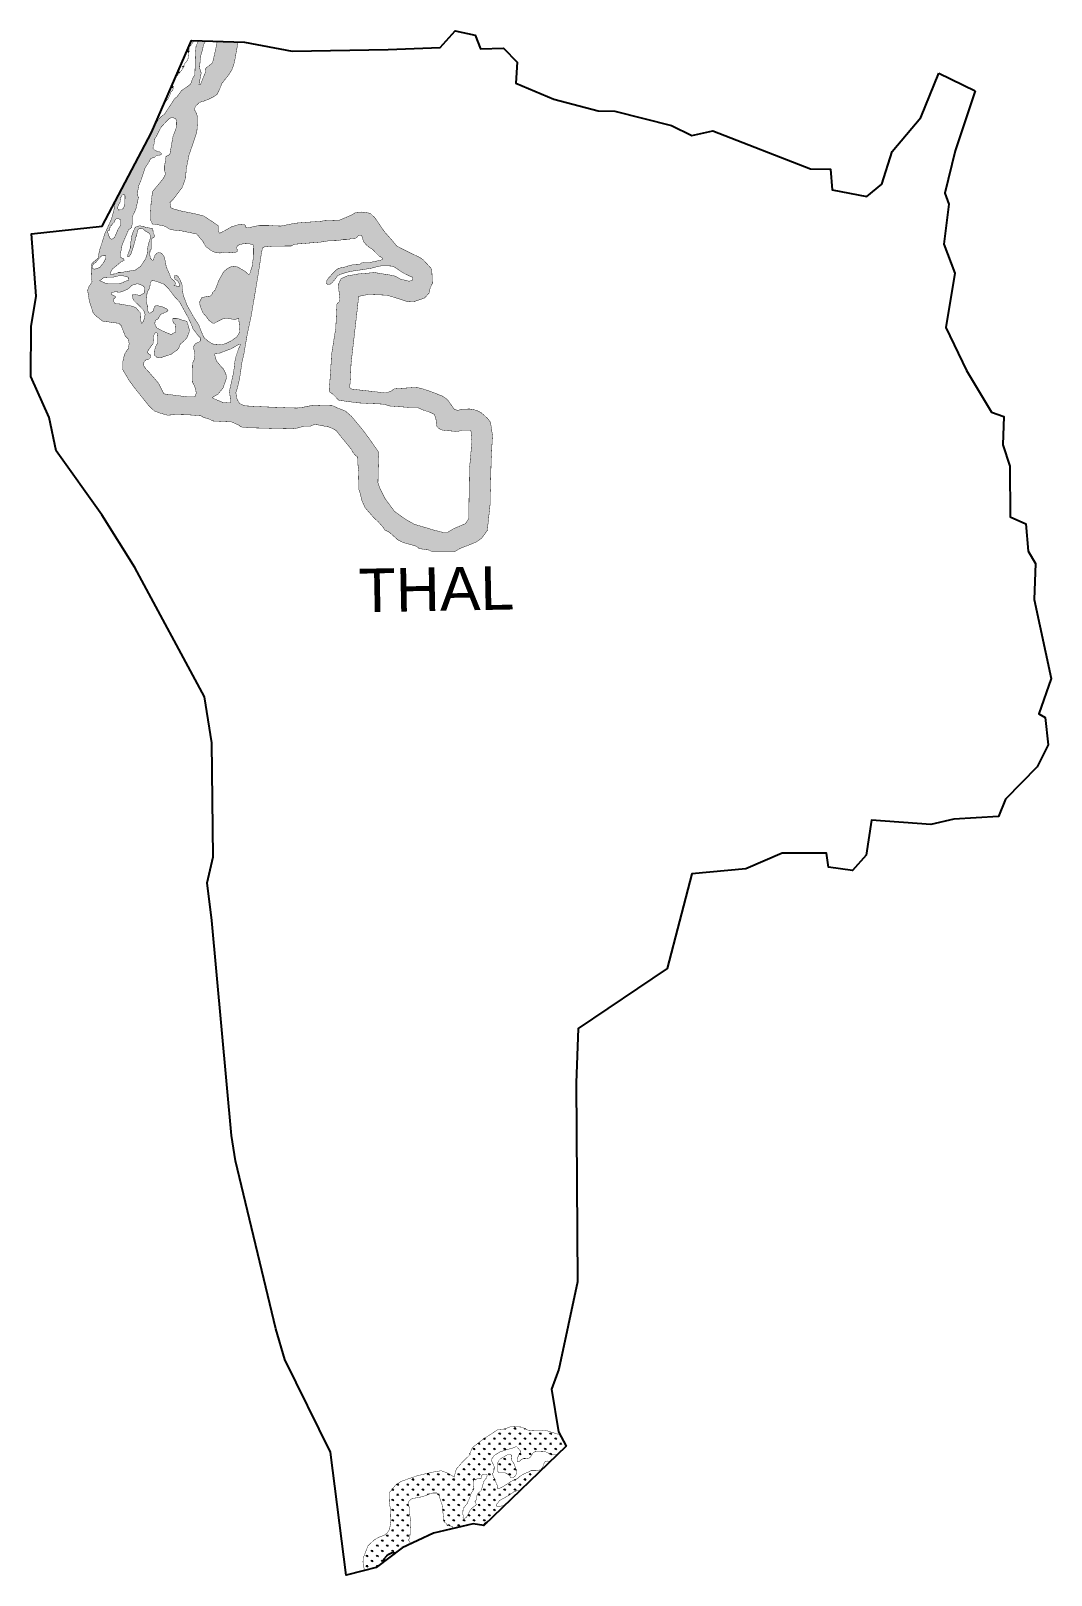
# Model space of a CAD drawing. Header units: metres. Extents: x 273943 to 276491, y 2065632 to 2069486.
import ezdxf

# ---------------------------------------------------------------- set-up
doc = ezdxf.new("R2010")
doc.units = ezdxf.units.M
doc.header["$MEASUREMENT"] = 0
for name, color, linetype in [('MANGROOVE BUFFER ZONE', 120, 'Continuous'), ('village', 3, 'Continuous'), ('VILLAGE NAME', 250, 'Continuous')]:
    doc.layers.add(name, color=color, linetype=linetype)
doc.styles.get("Standard").update_dxf_attribs({"font": 'simplex.shx'})

msp = doc.modelspace()

# ---------------------------------------------------------------- texts
at = {"layer": 'VILLAGE NAME', "insert": (274760.8, 2068143.4), "char_height": 108.748, "attachment_point": 1, "rotation": 1.1028}
msp.add_mtext_dynamic_manual_height_columns('{\\fArial|b0|i0|c0|p34;THAL}', width=726.929, gutter_width=543.7, heights=[0], dxfattribs=at)

# ---------------------------------------------------------------- hatches: boundary and pattern name
at = {"layer": 'MANGROOVE BUFFER ZONE'}
h = msp.add_hatch(dxfattribs=at)
h.set_pattern_fill('GRASS', color=256, scale=18)
h.paths.add_polyline_path([(274365, 2069308), (274374, 2069310.5), (274386.7, 2069315.4), (274394.6, 2069319.2), (274401.1, 2069322.5), (274410.2, 2069329.3), (274410.2, 2069331.5), (274416.5, 2069344.6), (274419.8, 2069354.2), (274438.1, 2069377.6), (274439.4, 2069379.6), (274445.2, 2069388.9), (274447.7, 2069395.2), (274451.6, 2069407.6), (274460.8, 2069458.6), (274408.7, 2069460.4), (274405.2, 2069442), (274397.1, 2069406.5), (274385.8, 2069397.2), (274381.9, 2069394.6), (274380, 2069392.8), (274379.4, 2069383.1), (274373.7, 2069369.6), (274366.8, 2069352.1), (274363.2, 2069352.7), (274365.8, 2069365.8), (274366.9, 2069371.5), (274368.6, 2069379.9), (274368.1, 2069383.4), (274364.6, 2069394.1), (274366.5, 2069415.4), (274368.6, 2069428.8), (274372.7, 2069440.9), (274373.6, 2069448.8), (274376.3, 2069455.2), (274380.9, 2069461.4), (274362.5, 2069462), (274362.2, 2069461.7), (274355.9, 2069448.8), (274354.3, 2069428.9), (274352.9, 2069376.6), (274347.5, 2069367.9), (274342.3, 2069353.5), (274337.6, 2069349.8), (274332.7, 2069346.4), (274319, 2069336.7), (274309, 2069322.5), (274302.1, 2069316.9), (274277.7, 2069279.1), (274268.4, 2069271.9), (274261.4, 2069264.3), (274249.6, 2069244.3), (274244.3, 2069232.2), (274154.5, 2069061.6), (274152.3, 2069046.4), (274150.5, 2069037.8), (274144.8, 2069016.8), (274128.3, 2068980.9), (274121.4, 2068958.8), (274114.7, 2068938.4), (274111.3, 2068919), (274106.6, 2068914.9), (274100.7, 2068910), (274095.6, 2068905), (274094, 2068891.5), (274094.8, 2068867.9), (274095.7, 2068863.3), (274096.1, 2068860), (274093.9, 2068856.1), (274088.8, 2068848.5), (274085.1, 2068838.9), (274089.4, 2068811.7), (274098.6, 2068783.3), (274104.1, 2068776.3), (274122.5, 2068761.7), (274138.8, 2068759.6), (274149.8, 2068757.9), (274163.1, 2068756.4), (274169, 2068750.6), (274171.2, 2068744.5), (274178.8, 2068725), (274187.3, 2068715.8), (274188.8, 2068705.2), (274187.7, 2068699.7), (274186.4, 2068692.1), (274183.1, 2068689), (274177.2, 2068678.6), (274173.2, 2068661.8), (274172.7, 2068641), (274187.6, 2068615.4), (274203, 2068594.2), (274238.5, 2068549.9), (274251.4, 2068537.8), (274265.1, 2068532.4), (274284.9, 2068526.9), (274306.2, 2068528.7), (274337.7, 2068527.8), (274367.3, 2068525.6), (274374.2, 2068521.6), (274388.3, 2068517.3), (274398.4, 2068512.5), (274444.5, 2068510.1), (274463.8, 2068501.6), (274466.4, 2068498.7), (274473.5, 2068496.5), (274485.9, 2068495.6), (274558.6, 2068493.7), (274596.9, 2068492.9), (274607.8, 2068494.6), (274620.7, 2068498.1), (274625, 2068499.3), (274641.1, 2068499.5), (274644.6, 2068501), (274652.7, 2068504.1), (274674.1, 2068500.1), (274678.2, 2068499), (274686.5, 2068497.9), (274692.3, 2068495.6), (274699.9, 2068492), (274706.8, 2068487.4), (274718.7, 2068472), (274732.2, 2068455.8), (274743.3, 2068442.1), (274747.9, 2068433.5), (274754, 2068426.6), (274759.3, 2068422.9), (274760.2, 2068401.9), (274762.3, 2068385.2), (274761.8, 2068371.8), (274762.6, 2068340.4), (274765.4, 2068332.7), (274769.9, 2068313.7), (274778, 2068295.9), (274799.2, 2068271.5), (274811.1, 2068260.5), (274821.6, 2068248.7), (274827.5, 2068240.1), (274838.2, 2068235), (274859.5, 2068215.8), (274872.2, 2068209.4), (274900.6, 2068201.4), (274906.4, 2068199.6), (274913, 2068194), (274937.1, 2068190.3), (274945.8, 2068185.8), (274965.1, 2068185.6), (275000.9, 2068186.1), (275016.9, 2068195.2), (275031.4, 2068200.5), (275055.4, 2068210.4), (275069.2, 2068220.1), (275083.1, 2068239.3), (275090.4, 2068308), (275090.4, 2068332.1), (275092.9, 2068419), (275096, 2068476.7), (275091.1, 2068508.6), (275089.8, 2068511.2), (275083.4, 2068519.1), (275075.4, 2068526.7), (275067.6, 2068533.3), (275058.7, 2068537.9), (275050.5, 2068540.5), (275038.5, 2068542.5), (275017.8, 2068541.7), (275016.3, 2068541.1), (275008.9, 2068538.8), (274999.9, 2068542.5), (274990.7, 2068555.9), (274983, 2068566.2), (274972.4, 2068573.9), (274948.7, 2068583.5), (274925.6, 2068591.6), (274906.2, 2068596.5), (274850.8, 2068592.8), (274846.3, 2068589.9), (274843.3, 2068587.1), (274829.9, 2068582.5), (274764.4, 2068589.8), (274745, 2068591.9), (274739.5, 2068595.6), (274741, 2068614.9), (274742.9, 2068655.7), (274757.5, 2068783.6), (274762, 2068823.5), (274786.1, 2068828.4), (274832.6, 2068826.5), (274863.7, 2068817.1), (274885, 2068810), (274902.1, 2068811.2), (274926, 2068819), (274937.6, 2068831.8), (274940.4, 2068844.4), (274945.9, 2068855.7), (274944.8, 2068882.7), (274944.8, 2068889.1), (274941.9, 2068894.5), (274923.1, 2068914.7), (274914.4, 2068920.8), (274891.4, 2068931.6), (274868.1, 2068943.4), (274857, 2068949.3), (274846.4, 2068962.1), (274826.3, 2068984.9), (274802.3, 2069019.8), (274792, 2069029.7), (274785.7, 2069031.8), (274769.5, 2069034.1), (274754.1, 2069032.9), (274743.1, 2069026.2), (274714.7, 2069014), (274676.6, 2069012.4), (274664.5, 2069010.6), (274633.6, 2069008.7), (274603.3, 2069006.2), (274567.9, 2068999.1), (274553.9, 2068999.5), (274537.6, 2069000.8), (274514.2, 2069000.8), (274485.9, 2068994.7), (274480.7, 2068995.1), (274479.2, 2069000.8), (274475.3, 2069002.9), (274464.2, 2069003.8), (274457.3, 2069001.1), (274444.8, 2068997.5), (274431.4, 2068989.8), (274415.1, 2068981.1), (274411.7, 2068985.1), (274412, 2068990.2), (274411.8, 2068999.3), (274398.8, 2069008.7), (274374.7, 2069024.2), (274354, 2069029.5), (274319.2, 2069036.6), (274298.1, 2069042.3), (274293.2, 2069044.9), (274290.6, 2069057.8), (274298.9, 2069065.8), (274321.6, 2069095.9), (274329.8, 2069119.3), (274331.4, 2069141.7), (274338.8, 2069178.4), (274346.2, 2069198.9), (274357.9, 2069234.1), (274359.6, 2069259.2), (274359.6, 2069270), (274357.4, 2069279.3), (274353.3, 2069286.6), (274352.5, 2069293), (274355.7, 2069299.5)])
h.paths.add_polyline_path([(274304.3, 2069267.4), (274305.4, 2069265.9), (274306.8, 2069263.2), (274306.4, 2069244.6), (274298, 2069221.5), (274290.4, 2069177.7), (274280.9, 2069172.8), (274277.5, 2069150), (274277.5, 2069137.9), (274278.4, 2069132.9), (274279, 2069127.3), (274273.9, 2069117.4), (274247.1, 2069085), (274243.4, 2069054.1), (274241.8, 2069022.6), (274242.6, 2069013.3), (274247.1, 2069004), (274254.1, 2069003.7), (274275.9, 2068999.2), (274280.7, 2068997.3), (274289.8, 2068991.2), (274301.3, 2068988.8), (274318.6, 2068987.2), (274350.9, 2068980.5), (274357.8, 2068979), (274373.5, 2068959.9), (274377, 2068953.3), (274381, 2068947.1), (274386.8, 2068943.3), (274392.7, 2068938.3), (274401.3, 2068934.1), (274407.2, 2068932.3), (274415.9, 2068931.8), (274424.2, 2068933.4), (274444.7, 2068932.3), (274455.6, 2068933.8), (274459.1, 2068936.6), (274459.4, 2068940.1), (274455.7, 2068944.3), (274461, 2068951.2), (274474.5, 2068955.4), (274490, 2068954.5), (274498, 2068952.7), (274499, 2068948.5), (274498.7, 2068919.4), (274496, 2068898.5), (274489.7, 2068879.3), (274486.9, 2068878.2), (274478.2, 2068886), (274465.8, 2068893.2), (274462, 2068896), (274452, 2068899), (274443.5, 2068897.7), (274434.6, 2068893.3), (274424.9, 2068885.4), (274412, 2068862), (274403.7, 2068839.4), (274397.2, 2068833.7), (274395.5, 2068828), (274392.7, 2068824.7), (274376.8, 2068822), (274370, 2068820.4), (274364.6, 2068809.3), (274366.1, 2068799.3), (274372.8, 2068782.7), (274382.3, 2068771.8), (274388.3, 2068763.3), (274396.9, 2068757), (274401.4, 2068756.5), (274413.5, 2068762.9), (274422.4, 2068767.3), (274432.4, 2068768.6), (274453.1, 2068765.9), (274458.8, 2068767.7), (274461.8, 2068769.2), (274462.9, 2068769.3), (274462.9, 2068762.3), (274464.3, 2068749.1), (274465.2, 2068734.8), (274457.4, 2068722), (274445.5, 2068713.7), (274431.5, 2068706.6), (274420.3, 2068702.5), (274397, 2068704.8), (274386.1, 2068711.6), (274375.6, 2068720.9), (274368.9, 2068735.5), (274362.8, 2068751.7), (274349.7, 2068772.5), (274333.1, 2068801.6), (274323.9, 2068827), (274320.9, 2068844), (274321.4, 2068851.2), (274319.5, 2068856.2), (274315.5, 2068865.9), (274311.2, 2068872.9), (274308.5, 2068875), (274302.3, 2068875.8), (274302.1, 2068874.5), (274303, 2068866.6), (274310, 2068861.9), (274313.3, 2068856.6), (274314.3, 2068848.4), (274301, 2068850.2), (274305.1, 2068854.8), (274302.1, 2068861.5), (274293.9, 2068867.9), (274287.5, 2068883.8), (274281.5, 2068896.8), (274279.9, 2068907.1), (274276.1, 2068922.6), (274271.8, 2068929.1), (274268.8, 2068931.5), (274263.5, 2068932.8), (274260.4, 2068932.4), (274258.4, 2068931.4), (274253.9, 2068927.3), (274251.4, 2068922.1), (274250.1, 2068916.6), (274248.8, 2068913.9), (274246.5, 2068913.6), (274241.4, 2068919.5), (274240.6, 2068927.2), (274240.9, 2068937.7), (274244.8, 2068942.6), (274244.9, 2068964.6), (274246, 2068968.8), (274250.9, 2068971), (274251.7, 2068972.6), (274252, 2068975.9), (274248.7, 2068982.8), (274248.1, 2068991.1), (274247.2, 2068993.1), (274245, 2068993.5), (274240.7, 2068994), (274228.9, 2068995.9), (274225.4, 2068998.2), (274215.2, 2068999.6), (274210.3, 2068998.6), (274205.4, 2068996.7), (274203.2, 2068994.2), (274201.1, 2068989.5), (274197.9, 2068982.4), (274195.2, 2068974.1), (274193.6, 2068961.9), (274192, 2068956), (274191.7, 2068944), (274189.2, 2068937.8), (274188, 2068934.1), (274185, 2068926.5), (274185, 2068922.3), (274187.2, 2068922.2), (274188.9, 2068923.6), (274193.3, 2068929.2), (274197.6, 2068941.9), (274202.3, 2068957.8), (274205.7, 2068971.8), (274207.5, 2068975.4), (274209.9, 2068988.5), (274211.7, 2068991.2), (274217.7, 2068993.5), (274224.8, 2068991.3), (274226.1, 2068989.2), (274230.3, 2068986.1), (274232.8, 2068984.8), (274236.5, 2068983), (274240, 2068979.4), (274241.5, 2068976.3), (274241, 2068966.5), (274239.8, 2068963.8), (274235.6, 2068948.1), (274233.8, 2068929), (274229.6, 2068917.2), (274225, 2068909.7), (274217.8, 2068898.8), (274204.5, 2068889.3), (274194.7, 2068887.5), (274179.2, 2068885.4), (274173.7, 2068883.8), (274162.9, 2068883.5), (274160.9, 2068883.5), (274158.5, 2068881), (274155.7, 2068879.8), (274149.3, 2068879.3), (274146.1, 2068879), (274142, 2068878.6), (274142.4, 2068883.6), (274147, 2068891.9), (274159.9, 2068902.4), (274168.8, 2068910), (274176.4, 2068913.2), (274175.5, 2068917), (274171.7, 2068918.8), (274167, 2068921), (274166.9, 2068928.4), (274168.3, 2068936.1), (274171.2, 2068951.8), (274176, 2068963.3), (274187.2, 2068989.4), (274195, 2068995.4), (274197.1, 2069008.2), (274197.2, 2069023.2), (274203.7, 2069036.8), (274206.5, 2069044.3), (274211.4, 2069067.8), (274211.9, 2069070.9), (274209.1, 2069077.5), (274212.4, 2069099.1), (274218.5, 2069113.5), (274228.4, 2069143.9), (274236.9, 2069156.8), (274239.5, 2069161.6), (274242.4, 2069167.7), (274250.8, 2069170.4), (274253.6, 2069171.5), (274255.6, 2069173.8), (274257.3, 2069175.3), (274260.6, 2069175.9), (274268.5, 2069176.7), (274269.2, 2069179), (274268.4, 2069181.3), (274266.1, 2069183.6), (274254, 2069187.5), (274248.3, 2069193.2), (274248.8, 2069198), (274249.3, 2069200.8), (274250.9, 2069203.8), (274252.8, 2069216.7), (274257.5, 2069224), (274262.3, 2069234), (274268.9, 2069246.3), (274277.6, 2069255.6), (274286.5, 2069265.2), (274290.5, 2069268.5), (274293.8, 2069269.2), (274297.7, 2069269.3), (274299.2, 2069269.1)], flags=16)
h.paths.add_polyline_path([(274176.8, 2069078.1), (274178.5, 2069074.3), (274178.5, 2069071.2), (274178.4, 2069067.3), (274177.8, 2069053.4), (274175.2, 2069044.9), (274170.5, 2069039.3), (274162.5, 2069039.2), (274160, 2069043.4), (274160.4, 2069046.1), (274161.6, 2069050.7), (274161.9, 2069051.5), (274163.7, 2069054.4), (274165.2, 2069056.6), (274166.3, 2069059.9), (274166.6, 2069064.5), (274167.2, 2069068.7), (274171, 2069075.7), (274173.5, 2069078.2)], flags=16)
h.paths.add_polyline_path([(274165.1, 2069016.3), (274167, 2069014.1), (274167.3, 2069001), (274164.9, 2068997.2), (274161.2, 2068991.5), (274156.9, 2068980.9), (274154.5, 2068975.6), (274152.6, 2068971.4), (274150.2, 2068969.2), (274146.7, 2068966.7), (274144.9, 2068966.2), (274140.9, 2068969.2), (274138.3, 2068974.4), (274134.9, 2068984.8), (274135.5, 2068986.8), (274136.1, 2068987.4), (274137, 2068988), (274139.4, 2068988), (274140.9, 2068993.5), (274141.1, 2068997), (274142.4, 2068999.2), (274144.8, 2069000.7), (274146.6, 2069003.7), (274150.3, 2069007.8), (274152, 2069009), (274153.1, 2069012.8), (274154.5, 2069015.9), (274156.2, 2069016.8), (274161.8, 2069017.4)], flags=16)
h.paths.add_polyline_path([(274525.7, 2068946.8), (274548.3, 2068949), (274593.9, 2068949.3), (274600.9, 2068953.6), (274667.4, 2068959.1), (274685, 2068961.9), (274706.5, 2068962.7), (274723.1, 2068965.1), (274736, 2068965.2), (274743, 2068967.9), (274754.5, 2068968.7), (274758.2, 2068971.3), (274760, 2068974.1), (274761.7, 2068975.1), (274764.1, 2068975.7), (274767.3, 2068975.5), (274769.7, 2068974.2), (274771.4, 2068970.8), (274772.6, 2068964.9), (274773.7, 2068961), (274775.4, 2068958.5), (274780.2, 2068953), (274788.3, 2068945.8), (274795.6, 2068941.5), (274800.2, 2068936.9), (274812.7, 2068924.2), (274819.8, 2068920.3), (274821.1, 2068918.1), (274821.1, 2068916.7), (274820.6, 2068915.8), (274816.2, 2068913.7), (274808.4, 2068912), (274788.1, 2068907.8), (274773.8, 2068907.8), (274767.2, 2068906.4), (274765.1, 2068904), (274747.4, 2068902.9), (274743.5, 2068901.2), (274734.3, 2068899.2), (274731.7, 2068897.8), (274711.9, 2068893.6), (274706, 2068889.8), (274695.3, 2068878.9), (274686.1, 2068868.6), (274681.4, 2068861.4), (274682, 2068855.9), (274684.3, 2068853.4), (274686, 2068853), (274690.3, 2068853.5), (274696.6, 2068858.8), (274702.3, 2068865.6), (274704.4, 2068868.2), (274709.3, 2068875.3), (274718.6, 2068879.3), (274730.8, 2068883.3), (274747.1, 2068886.7), (274773, 2068890.5), (274793.5, 2068893.8), (274810, 2068898.3), (274818.8, 2068899.8), (274841.6, 2068899.4), (274847.7, 2068898.4), (274856.9, 2068893.1), (274865.9, 2068886.8), (274875.8, 2068880.6), (274886.2, 2068875.8), (274892.9, 2068872.1), (274895.6, 2068871.8), (274896.3, 2068870.2), (274896.2, 2068865.5), (274895.2, 2068863.3), (274887.3, 2068861.4), (274866.2, 2068866.6), (274854.3, 2068873.7), (274845.1, 2068876), (274801.6, 2068883), (274761.4, 2068879.6), (274732.9, 2068874.5), (274717.6, 2068867.7), (274711, 2068852.7), (274714.9, 2068816.8), (274713.8, 2068810.4), (274709.8, 2068806.9), (274707.6, 2068804.3), (274704.6, 2068742.4), (274702, 2068728.1), (274694.2, 2068678.2), (274692.1, 2068641.6), (274688.4, 2068589.4), (274690, 2068584.4), (274697.6, 2068579.3), (274706, 2068570.7), (274712, 2068564.2), (274725.6, 2068562.4), (274759.6, 2068557.7), (274822.3, 2068554.6), (274829.9, 2068552.9), (274838.7, 2068550), (274888.3, 2068546.3), (274907.9, 2068546.3), (274924.2, 2068539.3), (274941.3, 2068533.7), (274951.2, 2068528.6), (274954.8, 2068517.1), (274956.3, 2068502.2), (274957.6, 2068498.3), (274961.6, 2068494), (274966, 2068491.8), (274971, 2068489.7), (275009, 2068486), (275015.3, 2068488.2), (275018.6, 2068489.5), (275028.9, 2068489.5), (275040.4, 2068489.4), (275042.4, 2068485.9), (275044.5, 2068460.6), (275038.6, 2068393.7), (275036.6, 2068268.4), (275028.7, 2068256.3), (274998.5, 2068243.5), (274983.3, 2068234), (274974, 2068234), (274962.9, 2068236.7), (274947.2, 2068240.8), (274935.3, 2068244.6), (274901.2, 2068254.5), (274881.6, 2068265.6), (274864.9, 2068277), (274851.2, 2068287.1), (274827.7, 2068318.9), (274814.1, 2068345.9), (274810, 2068358.4), (274811.4, 2068419.2), (274812.5, 2068428.2), (274811.4, 2068435.4), (274802.2, 2068448.3), (274793, 2068461.8), (274772.6, 2068489.7), (274744.1, 2068523.9), (274728.2, 2068537.8), (274710.5, 2068544.3), (274697.1, 2068550.6), (274667.3, 2068551.4), (274649.7, 2068552.1), (274623.2, 2068546.8), (274608, 2068544.8), (274581.3, 2068545.5), (274505.3, 2068548.7), (274479, 2068550.3), (274470.6, 2068553.1), (274464.2, 2068556.5), (274458.3, 2068567.1), (274456.8, 2068570), (274456.2, 2068578.8), (274455.1, 2068582.4), (274455.7, 2068584.9), (274458.9, 2068594.1), (274464.5, 2068617.9), (274470.9, 2068661.3), (274475.4, 2068680.2), (274483.9, 2068730.2), (274493.7, 2068775.7), (274511.5, 2068881.3), (274519.3, 2068932.7), (274521.8, 2068944.2)], flags=16)
h.paths.add_polyline_path([(274130.7, 2068924.4), (274130.5, 2068918.7), (274128.9, 2068915.2), (274125.7, 2068909), (274121.6, 2068903.6), (274115.6, 2068895.7), (274103.1, 2068891.6), (274099.3, 2068892.1), (274097.1, 2068892.5), (274097.1, 2068898.2), (274097.6, 2068901.1), (274099.4, 2068903.8), (274101, 2068905.5), (274104.9, 2068907.5), (274107.9, 2068911.7), (274111.9, 2068916.2), (274115.9, 2068920), (274120.2, 2068924.7), (274128.9, 2068925.3)], flags=16)
h.paths.add_polyline_path([(274256, 2068861.4), (274275.9, 2068854), (274287, 2068842.7), (274295.4, 2068832.1), (274302.2, 2068822.9), (274315.2, 2068808.9), (274323.7, 2068793.2), (274329.2, 2068783.1), (274335.3, 2068772.3), (274344.6, 2068752.6), (274348.3, 2068742.6), (274361.9, 2068724.4), (274366.8, 2068720.1), (274367.3, 2068718.4), (274367.3, 2068714.1), (274365.2, 2068710.5), (274358.8, 2068707.6), (274353.3, 2068704.3), (274349.2, 2068697.9), (274353, 2068678.6), (274351.1, 2068665.2), (274347.6, 2068658.2), (274346.6, 2068609.5), (274351.9, 2068600.2), (274354.7, 2068591.6), (274356.3, 2068582.4), (274353.6, 2068573.8), (274350.9, 2068572.9), (274334.1, 2068572.8), (274275.3, 2068580.2), (274262.4, 2068606.6), (274240.6, 2068631.8), (274230, 2068643.3), (274225.7, 2068649.8), (274224.8, 2068656), (274226.4, 2068661.1), (274230.4, 2068664.7), (274237.4, 2068666.2), (274241.3, 2068670.1), (274242.1, 2068672.2), (274242.5, 2068676.3), (274242, 2068677.9), (274238.4, 2068679.4), (274236.2, 2068681.1), (274233.7, 2068684.3), (274239.7, 2068693.7), (274244.9, 2068701), (274248.7, 2068706), (274249.5, 2068719.5), (274248.6, 2068722.3), (274251.3, 2068728.2), (274253.5, 2068732), (274254.2, 2068732.5), (274257.8, 2068732.5), (274258.8, 2068731.7), (274260.2, 2068729.1), (274259.6, 2068718.9), (274259.6, 2068706.7), (274254.9, 2068698), (274252, 2068687.8), (274251.1, 2068680.4), (274253.2, 2068675.5), (274258.8, 2068670.8), (274267, 2068669.9), (274273.7, 2068672.6), (274293.4, 2068678.8), (274309.7, 2068690.6), (274312.7, 2068694.6), (274316.3, 2068704), (274322.8, 2068709.7), (274329.1, 2068715.3), (274333.7, 2068721.3), (274335, 2068725.2), (274337.8, 2068731.6), (274339.4, 2068739), (274335, 2068755.2), (274333.1, 2068760.7), (274328.3, 2068762.7), (274321.3, 2068764.2), (274313.5, 2068767.2), (274306.7, 2068768.8), (274298.3, 2068768.8), (274297.7, 2068767.9), (274298, 2068761.5), (274300.4, 2068756.4), (274305.2, 2068752.7), (274304.2, 2068733.6), (274297.6, 2068731.3), (274295.8, 2068729.4), (274294, 2068728.5), (274287.1, 2068730.8), (274271.5, 2068737.5), (274257.5, 2068745.1), (274252.9, 2068754.9), (274254, 2068763.5), (274261.1, 2068767.6), (274267.7, 2068778.7), (274275.4, 2068781.9), (274283.3, 2068785.6), (274284.7, 2068787.1), (274285.9, 2068788.1), (274285.1, 2068789.6), (274283.9, 2068791.6), (274273.5, 2068796.8), (274264.3, 2068799.1), (274259.7, 2068800.6), (274256.4, 2068800.8), (274252.4, 2068798.3), (274248.3, 2068786.5), (274240.3, 2068781.5), (274237.2, 2068783), (274235.8, 2068787), (274234.9, 2068800.2), (274233.2, 2068803.7), (274231.6, 2068806.5), (274232.2, 2068810.9), (274231.9, 2068812.4), (274233.2, 2068827.9), (274233.7, 2068833.3), (274238.4, 2068841.5), (274240.4, 2068846), (274241.6, 2068857.5), (274243.5, 2068860.4), (274244.8, 2068862.3), (274246.7, 2068863)], flags=16)
h.paths.add_polyline_path([(274180.8, 2068873.4), (274185.4, 2068871.5), (274187.6, 2068869.9), (274187.6, 2068867.9), (274187.1, 2068863.7), (274182.1, 2068862.3), (274170.5, 2068857.2), (274163, 2068854.6), (274150.5, 2068854.6), (274136.8, 2068855), (274129.1, 2068856.6), (274127.9, 2068857.1), (274124.3, 2068858.9), (274115.5, 2068862.5), (274124.9, 2068870), (274130.7, 2068871.1), (274148, 2068871.4), (274158, 2068873.4), (274162.7, 2068875), (274171.9, 2068875)], flags=16)
h.paths.add_polyline_path([(274208.6, 2068855.8), (274222.5, 2068850.5), (274226.8, 2068846.6), (274227.1, 2068841.6), (274226.5, 2068834.5), (274226.7, 2068832.3), (274216.2, 2068826), (274202, 2068828.4), (274197.5, 2068828.4), (274196, 2068825.2), (274199.6, 2068814.1), (274213.4, 2068800.6), (274225.2, 2068788.4), (274228.7, 2068778), (274227.2, 2068771.3), (274226.2, 2068766.6), (274223.7, 2068760.6), (274221.4, 2068756.4), (274219.7, 2068755.9), (274218, 2068762.7), (274217.1, 2068782.5), (274209.8, 2068790), (274206.3, 2068795.1), (274194.7, 2068799.4), (274184, 2068801.1), (274175.2, 2068802.9), (274165.5, 2068804.5), (274156.9, 2068805), (274152.1, 2068806.8), (274150.3, 2068811.3), (274151, 2068818.3), (274155.2, 2068820.8), (274153.7, 2068823.8), (274148.3, 2068826.8), (274145.5, 2068827.3), (274143.9, 2068830), (274144.7, 2068833.3), (274153.7, 2068834.8), (274165.8, 2068834.1), (274174.6, 2068836.9), (274184.7, 2068841.4), (274191.6, 2068846.6), (274194.7, 2068851.1), (274199.2, 2068852.3), (274204.8, 2068853.6)], flags=16)
h.paths.add_polyline_path([(274462.3, 2068704.2), (274465.5, 2068704.2), (274467, 2068703.4), (274464.4, 2068697.9), (274461.6, 2068691.9), (274453.8, 2068668.5), (274449.6, 2068633.5), (274439.3, 2068587.5), (274441, 2068572.4), (274441.8, 2068565), (274442, 2068559.3), (274440.7, 2068557.9), (274437.5, 2068557.7), (274422.3, 2068559), (274404.1, 2068566.5), (274399.1, 2068568.9), (274396.4, 2068570.3), (274398, 2068572), (274410.7, 2068579.6), (274423.3, 2068594.9), (274428.6, 2068610.1), (274432, 2068620.1), (274431, 2068625.4), (274430.4, 2068629.8), (274424.3, 2068642.3), (274418, 2068648.8), (274406.8, 2068662.5), (274403.5, 2068673.4), (274402.5, 2068677.5), (274403.2, 2068680.3), (274405, 2068681.1), (274416.6, 2068682.3), (274425.1, 2068686), (274442.2, 2068692.1), (274451.4, 2068697.1), (274460.4, 2068702.5)], flags=16)
h = msp.add_hatch(dxfattribs=at)
h.set_pattern_fill('GRASS', color=256, scale=18)
h.paths.add_polyline_path([(274335.5, 2069414.4), (274338.8, 2069445.7), (274345.6, 2069453.6), (274347.8, 2069457.2), (274349.7, 2069460.7), (274349.9, 2069462.4), (274344.3, 2069462.6), (274303.2, 2069367.9), (274304.6, 2069369.1), (274322.6, 2069391.6), (274327.4, 2069404)])
h = msp.add_hatch(dxfattribs=at)
h.set_pattern_fill('GRASS', color=256, scale=18)
h.paths.add_polyline_path([(274292.7, 2069333.8), (274298.1, 2069339), (274299, 2069347.2), (274296.1, 2069351.6), (274272.1, 2069296.3), (274281.1, 2069311.1), (274286.2, 2069317.6), (274289.8, 2069324.1)])
h = msp.add_hatch(dxfattribs=at)
h.set_pattern_fill('GRASS', color=256, scale=18)
h.paths.add_polyline_path([(275109.1, 2065850.4), (275108.4, 2065854.5), (275104.8, 2065862.4), (275099.8, 2065874.4), (275095.5, 2065884.2), (275098.8, 2065888.4), (275099.3, 2065891.3), (275100.7, 2065898.9), (275100.2, 2065902.8), (275098.4, 2065907), (275094.9, 2065914.1), (275093.4, 2065920.6), (275099.8, 2065929.8), (275113.2, 2065938.5), (275133.9, 2065945.5), (275148.1, 2065949.3), (275154.2, 2065952), (275156.8, 2065951.8), (275160.2, 2065948.2), (275164, 2065943), (275167.1, 2065940.4), (275162.6, 2065932.8), (275160.1, 2065927.5), (275157.4, 2065922.7), (275157.3, 2065918), (275157.4, 2065914.6), (275160.9, 2065914.1), (275164.1, 2065916.1), (275166.7, 2065918.8), (275171.3, 2065921.8), (275187.2, 2065923.6), (275190.9, 2065925.9), (275193.7, 2065931.1), (275196.5, 2065936), (275202.1, 2065939.7), (275209.3, 2065940.2), (275213.4, 2065940.4), (275226.2, 2065940.8), (275227.2, 2065940.1), (275236.7, 2065935.5), (275239.9, 2065932.6), (275257.7, 2065932.4), (275279.7, 2065953.7), (275263.8, 2065983.6), (275258.3, 2065983.8), (275234, 2065991.4), (275216, 2065993.6), (275195.7, 2065993), (275187.5, 2065992.1), (275168.2, 2066001.2), (275142.5, 2066002.6), (275126.1, 2065996.5), (275110, 2065995), (275074.8, 2065972.4), (275045.5, 2065949.8), (275037.6, 2065930.1), (275020.6, 2065913.4), (275005.8, 2065896.7), (275002.2, 2065883.6), (275001.1, 2065876.7), (275000.4, 2065876.3), (274996.1, 2065879.1), (274985, 2065885.8), (274968.1, 2065892.2), (274944.1, 2065888.3), (274909.1, 2065879.9), (274868.3, 2065865.8), (274853.5, 2065855.9), (274839.1, 2065838.2), (274838.2, 2065810.8), (274841.4, 2065796.8), (274842.1, 2065764.6), (274838.9, 2065745.5), (274832.4, 2065736.2), (274825.9, 2065731.4), (274813.3, 2065726.5), (274801.2, 2065720), (274785.2, 2065704.9), (274772.9, 2065673.4), (274772.7, 2065664), (274775.4, 2065648.1), (274777.5, 2065643.8), (274805.6, 2065651), (274828.2, 2065668.2), (274825, 2065668.4), (274824.5, 2065671.1), (274831.9, 2065679.6), (274837.4, 2065684), (274843.7, 2065687.2), (274854.3, 2065688), (274870.1, 2065700.1), (274890.6, 2065709.5), (274891.2, 2065711.2), (274886.4, 2065718.7), (274889.8, 2065727.4), (274891.7, 2065769.3), (274889.2, 2065782), (274888.6, 2065799), (274885.1, 2065811.4), (274888.8, 2065818.1), (274896.1, 2065823.2), (274907.8, 2065824.7), (274922.2, 2065827.8), (274934.4, 2065832.3), (274939.6, 2065835.1), (274947.5, 2065836.6), (274957, 2065836.6), (274962.3, 2065830.8), (274966.6, 2065817.2), (274970.5, 2065806.3), (274974.5, 2065765.4), (274979.1, 2065761.8), (274983.4, 2065756.3), (274991.6, 2065754.2), (274996.1, 2065753), (274996.7, 2065751.5), (274996.1, 2065747.6), (275047.7, 2065759.8), (275072.9, 2065755.7), (275076.7, 2065759.4), (275079.9, 2065762.1), (275082.4, 2065763.9), (275083.4, 2065764.2), (275126.5, 2065805.8), (275122.4, 2065804.9), (275115.6, 2065803.6), (275108.8, 2065801.9), (275105.7, 2065803.8), (275105.6, 2065807.3), (275114, 2065818), (275136.6, 2065830.7), (275149.1, 2065839.4), (275154.6, 2065841.6), (275164.7, 2065842.7), (275240.9, 2065916.2), (275233.6, 2065916.4), (275228.6, 2065915.7), (275226.6, 2065913.7), (275224.3, 2065909.8), (275221.9, 2065902.4), (275216.5, 2065894.6), (275211.1, 2065893.5), (275205.7, 2065892.4), (275191.8, 2065892.3), (275185.5, 2065888.7), (275177.8, 2065885.8), (275170.4, 2065882), (275164.5, 2065878.2), (275159.2, 2065873.1), (275154.3, 2065870.8), (275149.3, 2065869), (275142.3, 2065865.3), (275128.7, 2065856.6), (275117.7, 2065849.8), (275108.2, 2065846.9)])
h.paths.add_polyline_path([(275022.6, 2065797.6), (275026.9, 2065802.9), (275033.9, 2065811.5), (275035.3, 2065816.7), (275039.1, 2065824.3), (275042.9, 2065836.1), (275049.8, 2065846.6), (275048.7, 2065856.1), (275048.2, 2065866.8), (275050.4, 2065869.9), (275058.1, 2065871.8), (275062.7, 2065872.3), (275066.6, 2065872), (275067.2, 2065872.7), (275067.9, 2065877), (275070.4, 2065882.6), (275075.1, 2065883.8), (275080.2, 2065883.9), (275080.9, 2065883.4), (275082.7, 2065879.8), (275081, 2065874.2), (275077.5, 2065870.2), (275074.3, 2065865.6), (275069.8, 2065849.2), (275068.3, 2065843.3), (275058.8, 2065834.4), (275056, 2065827), (275055.7, 2065820.1), (275052.2, 2065815.1), (275053.4, 2065811.4), (275055.3, 2065809.5), (275055.6, 2065807.8), (275051.6, 2065804.1), (275044.2, 2065798.4), (275039.2, 2065792.2), (275036.1, 2065784.9), (275029.9, 2065774.8), (275025, 2065773.4), (275022.3, 2065774.5), (275023.1, 2065779.2), (275021.9, 2065783.8)], flags=16)
h = msp.add_hatch(dxfattribs=at)
h.set_pattern_fill('GRASS', color=256, scale=18)
h.paths.add_polyline_path([(275149, 2065911.1), (275143.4, 2065918.9), (275143, 2065921.8), (275143.2, 2065925.2), (275143, 2065931.1), (275141.6, 2065932.5), (275138.3, 2065932.6), (275134.6, 2065932.6), (275131.6, 2065931.1), (275127.6, 2065928.7), (275124.7, 2065926.8), (275120.4, 2065924.8), (275115.7, 2065921.7), (275111, 2065917), (275108.2, 2065909.4), (275108.8, 2065891.5), (275111.5, 2065887.2), (275119.3, 2065887.2), (275127.9, 2065886.7), (275132.9, 2065884.3), (275136.9, 2065881.6), (275139.9, 2065878.1), (275140, 2065876.3), (275141.4, 2065875.4), (275145.4, 2065875.1), (275148.4, 2065875.5), (275150.5, 2065877.1), (275153.4, 2065879.3), (275154.6, 2065882.2), (275156.9, 2065884.9), (275156.9, 2065886.7), (275157, 2065890), (275156.2, 2065893.1), (275155, 2065895.7), (275153.2, 2065899.7)])

# ---------------------------------------------------------------- linework, layer by layer
at = {"color": 3, "flags": 128}
msp.add_lwpolyline([(276210.6, 2069380.5), (276301.2, 2069337)], dxfattribs=at)
at = {"layer": 'MANGROOVE BUFFER ZONE', "const_width": 1, "flags": 128}
for points in [[(274154.5, 2069061.6), (274152.3, 2069046.4), (274150.5, 2069037.8), (274144.8, 2069016.8), (274128.3, 2068980.9), (274121.4, 2068958.8), (274114.7, 2068938.4), (274111.3, 2068919), (274106.6, 2068914.9), (274100.7, 2068910), (274095.6, 2068905), (274094, 2068891.5), (274094.8, 2068867.9), (274095.7, 2068863.3), (274096.1, 2068860), (274093.9, 2068856.1), (274088.8, 2068848.5), (274085.1, 2068838.9), (274089.4, 2068811.7), (274098.6, 2068783.3), (274104.1, 2068776.3), (274122.5, 2068761.7), (274138.8, 2068759.6), (274149.8, 2068757.9), (274163.1, 2068756.4), (274169, 2068750.6), (274171.2, 2068744.5), (274178.8, 2068725), (274187.3, 2068715.8), (274188.8, 2068705.2), (274187.7, 2068699.7), (274186.4, 2068692.1), (274183.1, 2068689), (274177.2, 2068678.6), (274173.2, 2068661.8), (274172.7, 2068641), (274187.6, 2068615.4), (274203, 2068594.2), (274238.5, 2068549.9), (274251.4, 2068537.8), (274265.1, 2068532.4), (274284.9, 2068526.9), (274306.2, 2068528.7), (274337.7, 2068527.8), (274367.3, 2068525.6), (274374.2, 2068521.6), (274388.3, 2068517.3), (274398.4, 2068512.5), (274444.5, 2068510.1), (274463.8, 2068501.6), (274466.4, 2068498.7), (274473.5, 2068496.5), (274485.9, 2068495.6), (274558.6, 2068493.7), (274596.9, 2068492.9), (274607.8, 2068494.6), (274620.7, 2068498.1), (274625, 2068499.3), (274641.1, 2068499.5), (274644.6, 2068501), (274652.7, 2068504.1), (274674.1, 2068500.1), (274678.2, 2068499), (274686.5, 2068497.9), (274692.3, 2068495.6), (274699.9, 2068492), (274706.8, 2068487.4), (274718.7, 2068472), (274732.2, 2068455.8), (274743.3, 2068442.1), (274747.9, 2068433.5), (274754, 2068426.6), (274759.3, 2068422.9), (274760.2, 2068401.9), (274762.3, 2068385.2), (274761.8, 2068371.8), (274762.6, 2068340.4), (274765.4, 2068332.7), (274769.9, 2068313.7), (274778, 2068295.9), (274799.2, 2068271.5), (274811.1, 2068260.5), (274821.6, 2068248.7), (274827.5, 2068240.1), (274838.2, 2068235), (274859.5, 2068215.8), (274872.2, 2068209.4), (274900.6, 2068201.4), (274906.4, 2068199.6), (274913, 2068194), (274937.1, 2068190.3), (274945.8, 2068185.8), (274965.1, 2068185.6), (275000.9, 2068186.1), (275016.9, 2068195.2), (275031.4, 2068200.5), (275055.4, 2068210.4), (275069.2, 2068220.1), (275083.1, 2068239.3), (275090.4, 2068308), (275090.4, 2068332.1), (275092.9, 2068419), (275096, 2068476.7), (275091.1, 2068508.6), (275089.8, 2068511.2), (275083.4, 2068519.1), (275075.4, 2068526.7), (275067.6, 2068533.3), (275058.7, 2068537.9), (275050.5, 2068540.5), (275038.5, 2068542.5), (275017.8, 2068541.7), (275016.3, 2068541.1), (275008.9, 2068538.8), (274999.9, 2068542.5), (274990.7, 2068555.9), (274983, 2068566.2), (274972.4, 2068573.9), (274948.7, 2068583.5), (274925.6, 2068591.6), (274906.2, 2068596.5), (274850.8, 2068592.8), (274846.3, 2068589.9), (274843.3, 2068587.1), (274829.9, 2068582.5), (274764.4, 2068589.8), (274745, 2068591.9), (274739.5, 2068595.6), (274741, 2068614.9), (274742.9, 2068655.7), (274757.5, 2068783.6), (274762, 2068823.5), (274786.1, 2068828.4), (274832.6, 2068826.5), (274863.7, 2068817.1), (274885, 2068810), (274902.1, 2068811.2), (274926, 2068819), (274937.6, 2068831.8), (274940.4, 2068844.4), (274945.9, 2068855.7), (274944.8, 2068882.7), (274944.8, 2068889.1), (274941.9, 2068894.5), (274923.1, 2068914.7), (274914.4, 2068920.8), (274891.4, 2068931.6), (274868.1, 2068943.4), (274857, 2068949.3), (274846.4, 2068962.1), (274826.3, 2068984.9), (274802.3, 2069019.8), (274792, 2069029.7), (274785.7, 2069031.8), (274769.5, 2069034.1), (274754.1, 2069032.9), (274743.1, 2069026.2), (274714.7, 2069014), (274676.6, 2069012.4), (274664.5, 2069010.6), (274633.6, 2069008.7), (274603.3, 2069006.2), (274567.9, 2068999.1), (274553.9, 2068999.5), (274537.6, 2069000.8), (274514.2, 2069000.8), (274485.9, 2068994.7), (274480.7, 2068995.1), (274479.2, 2069000.8), (274475.3, 2069002.9), (274464.2, 2069003.8), (274457.3, 2069001.1), (274444.8, 2068997.5), (274431.4, 2068989.8), (274415.1, 2068981.1), (274411.7, 2068985.1), (274412, 2068990.2), (274411.8, 2068999.3), (274398.8, 2069008.7), (274374.7, 2069024.2), (274354, 2069029.5), (274319.2, 2069036.6), (274298.1, 2069042.3), (274293.2, 2069044.9), (274290.6, 2069057.8), (274298.9, 2069065.8), (274321.6, 2069095.9), (274329.8, 2069119.3), (274331.4, 2069141.7), (274338.8, 2069178.4), (274346.2, 2069198.9), (274357.9, 2069234.1), (274359.6, 2069259.2), (274359.6, 2069270), (274357.4, 2069279.3), (274353.3, 2069286.6), (274352.5, 2069293), (274355.7, 2069299.5), (274365, 2069308), (274374, 2069310.5), (274386.7, 2069315.4), (274394.6, 2069319.2), (274401.1, 2069322.5), (274410.2, 2069329.3), (274410.2, 2069331.5), (274416.5, 2069344.6), (274419.8, 2069354.2), (274438.1, 2069377.6), (274439.4, 2069379.6), (274445.2, 2069388.9), (274447.7, 2069395.2), (274451.6, 2069407.6), (274460.8, 2069458.6)], [(274362.5, 2069462), (274362.2, 2069461.7), (274355.9, 2069448.8), (274354.3, 2069428.9), (274352.9, 2069376.6), (274347.5, 2069367.9), (274342.3, 2069353.5), (274337.6, 2069349.8), (274332.7, 2069346.4), (274319, 2069336.7), (274309, 2069322.5), (274302.1, 2069316.9), (274277.7, 2069279.1), (274268.4, 2069271.9), (274261.4, 2069264.3), (274249.6, 2069244.3)], [(274303.2, 2069367.9), (274304.6, 2069369.1), (274322.6, 2069391.6), (274327.4, 2069404), (274335.5, 2069414.4), (274338.8, 2069445.7), (274345.6, 2069453.6), (274347.8, 2069457.2), (274349.7, 2069460.7), (274349.9, 2069462.4)], [(274408.7, 2069460.4), (274405.2, 2069442), (274397.1, 2069406.5), (274385.8, 2069397.2), (274381.9, 2069394.6), (274380, 2069392.8), (274379.4, 2069383.1), (274373.7, 2069369.6), (274366.8, 2069352.1), (274363.2, 2069352.7), (274365.8, 2069365.8), (274366.9, 2069371.5), (274368.6, 2069379.9), (274368.1, 2069383.4), (274364.6, 2069394.1), (274366.5, 2069415.4), (274368.6, 2069428.8), (274372.7, 2069440.9), (274373.6, 2069448.8), (274376.3, 2069455.2), (274380.9, 2069461.4)], [(274272.1, 2069296.3), (274281.1, 2069311.1), (274286.2, 2069317.6), (274289.8, 2069324.1), (274292.7, 2069333.8), (274298.1, 2069339), (274299, 2069347.2), (274296.1, 2069351.6)], [(275263.8, 2065983.6), (275258.3, 2065983.8), (275234, 2065991.4), (275216, 2065993.6), (275195.7, 2065993), (275187.5, 2065992.1), (275168.2, 2066001.2), (275142.5, 2066002.6), (275126.1, 2065996.5), (275110, 2065995), (275074.8, 2065972.4), (275045.5, 2065949.8), (275037.6, 2065930.1), (275020.6, 2065913.4), (275005.8, 2065896.7), (275002.2, 2065883.6), (275001.1, 2065876.7), (275000.4, 2065876.3), (274996.1, 2065879.1), (274985, 2065885.8), (274968.1, 2065892.2), (274944.1, 2065888.3), (274909.1, 2065879.9), (274868.3, 2065865.8), (274853.5, 2065855.9), (274839.1, 2065838.2), (274838.2, 2065810.8), (274841.4, 2065796.8), (274842.1, 2065764.6), (274838.9, 2065745.5), (274832.4, 2065736.2), (274825.9, 2065731.4), (274813.3, 2065726.5), (274801.2, 2065720), (274785.2, 2065704.9), (274772.9, 2065673.4), (274772.7, 2065664), (274775.4, 2065648.1), (274777.5, 2065643.8)], [(275240.9, 2065916.2), (275233.6, 2065916.4), (275228.6, 2065915.7), (275226.6, 2065913.7), (275224.3, 2065909.8), (275221.9, 2065902.4), (275216.5, 2065894.6), (275211.1, 2065893.5), (275205.7, 2065892.4), (275191.8, 2065892.3), (275185.5, 2065888.7), (275177.8, 2065885.8), (275170.4, 2065882), (275164.5, 2065878.2), (275159.2, 2065873.1), (275154.3, 2065870.8), (275149.3, 2065869), (275142.3, 2065865.3), (275128.7, 2065856.6), (275117.7, 2065849.8), (275108.2, 2065846.9), (275109.1, 2065850.4), (275108.4, 2065854.5), (275104.8, 2065862.4), (275099.8, 2065874.4), (275095.5, 2065884.2), (275098.8, 2065888.4), (275099.3, 2065891.3), (275100.7, 2065898.9), (275100.2, 2065902.8), (275098.4, 2065907), (275094.9, 2065914.1), (275093.4, 2065920.6), (275099.8, 2065929.8), (275113.2, 2065938.5), (275133.9, 2065945.5), (275148.1, 2065949.3), (275154.2, 2065952), (275156.8, 2065951.8), (275160.2, 2065948.2), (275164, 2065943), (275167.1, 2065940.4), (275162.6, 2065932.8), (275160.1, 2065927.5), (275157.4, 2065922.7), (275157.3, 2065918), (275157.4, 2065914.6), (275160.9, 2065914.1), (275164.1, 2065916.1), (275166.7, 2065918.8), (275171.3, 2065921.8), (275187.2, 2065923.6), (275190.9, 2065925.9), (275193.7, 2065931.1), (275196.5, 2065936), (275202.1, 2065939.7), (275209.3, 2065940.2), (275213.4, 2065940.4), (275226.2, 2065940.8), (275227.2, 2065940.1), (275236.7, 2065935.5), (275239.9, 2065932.6), (275257.7, 2065932.4)], [(275126.5, 2065805.8), (275122.4, 2065804.9), (275115.6, 2065803.6), (275108.8, 2065801.9), (275105.7, 2065803.8), (275105.6, 2065807.3), (275114, 2065818), (275136.6, 2065830.7), (275149.1, 2065839.4), (275154.6, 2065841.6), (275164.7, 2065842.7)], [(274890.6, 2065709.5), (274891.2, 2065711.2), (274886.4, 2065718.7), (274889.8, 2065727.4), (274891.7, 2065769.3), (274889.2, 2065782), (274888.6, 2065799), (274885.1, 2065811.4), (274888.8, 2065818.1), (274896.1, 2065823.2), (274907.8, 2065824.7), (274922.2, 2065827.8), (274934.4, 2065832.3), (274939.6, 2065835.1), (274947.5, 2065836.6), (274957, 2065836.6), (274962.3, 2065830.8), (274966.6, 2065817.2), (274970.5, 2065806.3), (274974.5, 2065765.4), (274979.1, 2065761.8), (274983.4, 2065756.3), (274991.6, 2065754.2), (274996.1, 2065753), (274996.7, 2065751.5), (274996.1, 2065747.6)]]:
    msp.add_lwpolyline(points, dxfattribs=at)
for points in [[(274299.2, 2069269.1), (274304.3, 2069267.4), (274305.4, 2069265.9), (274306.8, 2069263.2), (274306.4, 2069244.6), (274298, 2069221.5), (274290.4, 2069177.7), (274280.9, 2069172.8), (274277.5, 2069150), (274277.5, 2069137.9), (274278.4, 2069132.9), (274279, 2069127.3), (274273.9, 2069117.4), (274247.1, 2069085), (274243.4, 2069054.1), (274241.8, 2069022.6), (274242.6, 2069013.3), (274247.1, 2069004), (274254.1, 2069003.7), (274275.9, 2068999.2), (274280.7, 2068997.3), (274289.8, 2068991.2), (274301.3, 2068988.8), (274318.6, 2068987.2), (274350.9, 2068980.5), (274357.8, 2068979), (274373.5, 2068959.9), (274377, 2068953.3), (274381, 2068947.1), (274386.8, 2068943.3), (274392.7, 2068938.3), (274401.3, 2068934.1), (274407.2, 2068932.3), (274415.9, 2068931.8), (274424.2, 2068933.4), (274444.7, 2068932.3), (274455.6, 2068933.8), (274459.1, 2068936.6), (274459.4, 2068940.1), (274455.7, 2068944.3), (274461, 2068951.2), (274474.5, 2068955.4), (274490, 2068954.5), (274498, 2068952.7), (274499, 2068948.5), (274498.7, 2068919.4), (274496, 2068898.5), (274489.7, 2068879.3), (274486.9, 2068878.2), (274478.2, 2068886), (274465.8, 2068893.2), (274462, 2068896), (274452, 2068899), (274443.5, 2068897.7), (274434.6, 2068893.3), (274424.9, 2068885.4), (274412, 2068862), (274403.7, 2068839.4), (274397.2, 2068833.7), (274395.5, 2068828), (274392.7, 2068824.7), (274376.8, 2068822), (274370, 2068820.4), (274364.6, 2068809.3), (274366.1, 2068799.3), (274372.8, 2068782.7), (274382.3, 2068771.8), (274388.3, 2068763.3), (274396.9, 2068757), (274401.4, 2068756.5), (274413.5, 2068762.9), (274422.4, 2068767.3), (274432.4, 2068768.6), (274453.1, 2068765.9), (274458.8, 2068767.7), (274461.8, 2068769.2), (274462.9, 2068769.3), (274462.9, 2068762.3), (274464.3, 2068749.1), (274465.2, 2068734.8), (274457.4, 2068722), (274445.5, 2068713.7), (274431.5, 2068706.6), (274420.3, 2068702.5), (274397, 2068704.8), (274386.1, 2068711.6), (274375.6, 2068720.9), (274368.9, 2068735.5), (274362.8, 2068751.7), (274349.7, 2068772.5), (274333.1, 2068801.6), (274323.9, 2068827), (274320.9, 2068844), (274321.4, 2068851.2), (274319.5, 2068856.2), (274315.5, 2068865.9), (274311.2, 2068872.9), (274308.5, 2068875), (274302.3, 2068875.8), (274302.1, 2068874.5), (274303, 2068866.6), (274310, 2068861.9), (274313.3, 2068856.6), (274314.3, 2068848.4), (274301, 2068850.2), (274305.1, 2068854.8), (274302.1, 2068861.5), (274293.9, 2068867.9), (274287.5, 2068883.8), (274281.5, 2068896.8), (274279.9, 2068907.1), (274276.1, 2068922.6), (274271.8, 2068929.1), (274268.8, 2068931.5), (274263.5, 2068932.8), (274260.4, 2068932.4), (274258.4, 2068931.4), (274253.9, 2068927.3), (274251.4, 2068922.1), (274250.1, 2068916.6), (274248.8, 2068913.9), (274246.5, 2068913.6), (274241.4, 2068919.5), (274240.6, 2068927.2), (274240.9, 2068937.7), (274244.8, 2068942.6), (274244.9, 2068964.6), (274246, 2068968.8), (274250.9, 2068971), (274251.7, 2068972.6), (274252, 2068975.9), (274248.7, 2068982.8), (274248.1, 2068991.1), (274247.2, 2068993.1), (274245, 2068993.5), (274240.7, 2068994), (274228.9, 2068995.9), (274225.4, 2068998.2), (274215.2, 2068999.6), (274210.3, 2068998.6), (274205.4, 2068996.7), (274203.2, 2068994.2), (274201.1, 2068989.5), (274197.9, 2068982.4), (274195.2, 2068974.1), (274193.6, 2068961.9), (274192, 2068956), (274191.7, 2068944), (274189.2, 2068937.8), (274188, 2068934.1), (274185, 2068926.5), (274185, 2068922.3), (274187.2, 2068922.2), (274188.9, 2068923.6), (274193.3, 2068929.2), (274197.6, 2068941.9), (274202.3, 2068957.8), (274205.7, 2068971.8), (274207.5, 2068975.4), (274209.9, 2068988.5), (274211.7, 2068991.2), (274217.7, 2068993.5), (274224.8, 2068991.3), (274226.1, 2068989.2), (274230.3, 2068986.1), (274232.8, 2068984.8), (274236.5, 2068983), (274240, 2068979.4), (274241.5, 2068976.3), (274241, 2068966.5), (274239.8, 2068963.8), (274235.6, 2068948.1), (274233.8, 2068929), (274229.6, 2068917.2), (274225, 2068909.7), (274217.8, 2068898.8), (274204.5, 2068889.3), (274194.7, 2068887.5), (274179.2, 2068885.4), (274173.7, 2068883.8), (274162.9, 2068883.5), (274160.9, 2068883.5), (274158.5, 2068881), (274155.7, 2068879.8), (274149.3, 2068879.3), (274146.1, 2068879), (274142, 2068878.6), (274142.4, 2068883.6), (274147, 2068891.9), (274159.9, 2068902.4), (274168.8, 2068910), (274176.4, 2068913.2), (274175.5, 2068917), (274171.7, 2068918.8), (274167, 2068921), (274166.9, 2068928.4), (274168.3, 2068936.1), (274171.2, 2068951.8), (274176, 2068963.3), (274187.2, 2068989.4), (274195, 2068995.4), (274197.1, 2069008.2), (274197.2, 2069023.2), (274203.7, 2069036.8), (274206.5, 2069044.3), (274211.4, 2069067.8), (274211.9, 2069070.9), (274209.1, 2069077.5), (274212.4, 2069099.1), (274218.5, 2069113.5), (274228.4, 2069143.9), (274236.9, 2069156.8), (274239.5, 2069161.6), (274242.4, 2069167.7), (274250.8, 2069170.4), (274253.6, 2069171.5), (274255.6, 2069173.8), (274257.3, 2069175.3), (274260.6, 2069175.9), (274268.5, 2069176.7), (274269.2, 2069179), (274268.4, 2069181.3), (274266.1, 2069183.6), (274254, 2069187.5), (274248.3, 2069193.2), (274248.8, 2069198), (274249.3, 2069200.8), (274250.9, 2069203.8), (274252.8, 2069216.7), (274257.5, 2069224), (274262.3, 2069234), (274268.9, 2069246.3), (274277.6, 2069255.6), (274286.5, 2069265.2), (274290.5, 2069268.5), (274293.8, 2069269.2), (274297.7, 2069269.3)], [(274176.8, 2069078.1), (274178.5, 2069074.3), (274178.5, 2069071.2), (274178.4, 2069067.3), (274177.8, 2069053.4), (274175.2, 2069044.9), (274170.5, 2069039.3), (274162.5, 2069039.2), (274160, 2069043.4), (274160.4, 2069046.1), (274161.6, 2069050.7), (274161.9, 2069051.5), (274163.7, 2069054.4), (274165.2, 2069056.6), (274166.3, 2069059.9), (274166.6, 2069064.5), (274167.2, 2069068.7), (274171, 2069075.7), (274173.5, 2069078.2)], [(274165.1, 2069016.3), (274167, 2069014.1), (274167.3, 2069001), (274164.9, 2068997.2), (274161.2, 2068991.5), (274156.9, 2068980.9), (274154.5, 2068975.6), (274152.6, 2068971.4), (274150.2, 2068969.2), (274146.7, 2068966.7), (274144.9, 2068966.2), (274140.9, 2068969.2), (274138.3, 2068974.4), (274134.9, 2068984.8), (274135.5, 2068986.8), (274136.1, 2068987.4), (274137, 2068988), (274139.4, 2068988), (274140.9, 2068993.5), (274141.1, 2068997), (274142.4, 2068999.2), (274144.8, 2069000.7), (274146.6, 2069003.7), (274150.3, 2069007.8), (274152, 2069009), (274153.1, 2069012.8), (274154.5, 2069015.9), (274156.2, 2069016.8), (274161.8, 2069017.4)], [(274525.7, 2068946.8), (274548.3, 2068949), (274593.9, 2068949.3), (274600.9, 2068953.6), (274667.4, 2068959.1), (274685, 2068961.9), (274706.5, 2068962.7), (274723.1, 2068965.1), (274736, 2068965.2), (274743, 2068967.9), (274754.5, 2068968.7), (274758.2, 2068971.3), (274760, 2068974.1), (274761.7, 2068975.1), (274764.1, 2068975.7), (274767.3, 2068975.5), (274769.7, 2068974.2), (274771.4, 2068970.8), (274772.6, 2068964.9), (274773.7, 2068961), (274775.4, 2068958.5), (274780.2, 2068953), (274788.3, 2068945.8), (274795.6, 2068941.5), (274800.2, 2068936.9), (274812.7, 2068924.2), (274819.8, 2068920.3), (274821.1, 2068918.1), (274821.1, 2068916.7), (274820.6, 2068915.8), (274816.2, 2068913.7), (274808.4, 2068912), (274788.1, 2068907.8), (274773.8, 2068907.8), (274767.2, 2068906.4), (274765.1, 2068904), (274747.4, 2068902.9), (274743.5, 2068901.2), (274734.3, 2068899.2), (274731.7, 2068897.8), (274711.9, 2068893.6), (274706, 2068889.8), (274695.3, 2068878.9), (274686.1, 2068868.6), (274681.4, 2068861.4), (274682, 2068855.9), (274684.3, 2068853.4), (274686, 2068853), (274690.3, 2068853.5), (274696.6, 2068858.8), (274702.3, 2068865.6), (274704.4, 2068868.2), (274709.3, 2068875.3), (274718.6, 2068879.3), (274730.8, 2068883.3), (274747.1, 2068886.7), (274773, 2068890.5), (274793.5, 2068893.8), (274810, 2068898.3), (274818.8, 2068899.8), (274841.6, 2068899.4), (274847.7, 2068898.4), (274856.9, 2068893.1), (274865.9, 2068886.8), (274875.8, 2068880.6), (274886.2, 2068875.8), (274892.9, 2068872.1), (274895.6, 2068871.8), (274896.3, 2068870.2), (274896.2, 2068865.5), (274895.2, 2068863.3), (274887.3, 2068861.4), (274866.2, 2068866.6), (274854.3, 2068873.7), (274845.1, 2068876), (274801.6, 2068883), (274761.4, 2068879.6), (274732.9, 2068874.5), (274717.6, 2068867.7), (274711, 2068852.7), (274714.9, 2068816.8), (274713.8, 2068810.4), (274709.8, 2068806.9), (274707.6, 2068804.3), (274704.6, 2068742.4), (274702, 2068728.1), (274694.2, 2068678.2), (274692.1, 2068641.6), (274688.4, 2068589.4), (274690, 2068584.4), (274697.6, 2068579.3), (274706, 2068570.7), (274712, 2068564.2), (274725.6, 2068562.4), (274759.6, 2068557.7), (274822.3, 2068554.6), (274829.9, 2068552.9), (274838.7, 2068550), (274888.3, 2068546.3), (274907.9, 2068546.3), (274924.2, 2068539.3), (274941.3, 2068533.7), (274951.2, 2068528.6), (274954.8, 2068517.1), (274956.3, 2068502.2), (274957.6, 2068498.3), (274961.6, 2068494), (274966, 2068491.8), (274971, 2068489.7), (275009, 2068486), (275015.3, 2068488.2), (275018.6, 2068489.5), (275028.9, 2068489.5), (275040.4, 2068489.4), (275042.4, 2068485.9), (275044.5, 2068460.6), (275038.6, 2068393.7), (275036.6, 2068268.4), (275028.7, 2068256.3), (274998.5, 2068243.5), (274983.3, 2068234), (274974, 2068234), (274962.9, 2068236.7), (274947.2, 2068240.8), (274935.3, 2068244.6), (274901.2, 2068254.5), (274881.6, 2068265.6), (274864.9, 2068277), (274851.2, 2068287.1), (274827.7, 2068318.9), (274814.1, 2068345.9), (274810, 2068358.4), (274811.4, 2068419.2), (274812.5, 2068428.2), (274811.4, 2068435.4), (274802.2, 2068448.3), (274793, 2068461.8), (274772.6, 2068489.7), (274744.1, 2068523.9), (274728.2, 2068537.8), (274710.5, 2068544.3), (274697.1, 2068550.6), (274667.3, 2068551.4), (274649.7, 2068552.1), (274623.2, 2068546.8), (274608, 2068544.8), (274581.3, 2068545.5), (274505.3, 2068548.7), (274479, 2068550.3), (274470.6, 2068553.1), (274464.2, 2068556.5), (274458.3, 2068567.1), (274456.8, 2068570), (274456.2, 2068578.8), (274455.1, 2068582.4), (274455.7, 2068584.9), (274458.9, 2068594.1), (274464.5, 2068617.9), (274470.9, 2068661.3), (274475.4, 2068680.2), (274483.9, 2068730.2), (274493.7, 2068775.7), (274511.5, 2068881.3), (274519.3, 2068932.7), (274521.8, 2068944.2)], [(274128.9, 2068925.3), (274130.7, 2068924.4), (274130.5, 2068918.7), (274128.9, 2068915.2), (274125.7, 2068909), (274121.6, 2068903.6), (274115.6, 2068895.7), (274103.1, 2068891.6), (274099.3, 2068892.1), (274097.1, 2068892.5), (274097.1, 2068898.2), (274097.6, 2068901.1), (274099.4, 2068903.8), (274101, 2068905.5), (274104.9, 2068907.5), (274107.9, 2068911.7), (274111.9, 2068916.2), (274115.9, 2068920), (274120.2, 2068924.7)], [(274180.8, 2068873.4), (274185.4, 2068871.5), (274187.6, 2068869.9), (274187.6, 2068867.9), (274187.1, 2068863.7), (274182.1, 2068862.3), (274170.5, 2068857.2), (274163, 2068854.6), (274150.5, 2068854.6), (274136.8, 2068855), (274129.1, 2068856.6), (274127.9, 2068857.1), (274124.3, 2068858.9), (274115.5, 2068862.5), (274124.9, 2068870), (274130.7, 2068871.1), (274148, 2068871.4), (274158, 2068873.4), (274162.7, 2068875), (274171.9, 2068875)], [(274208.6, 2068855.8), (274222.5, 2068850.5), (274226.8, 2068846.6), (274227.1, 2068841.6), (274226.5, 2068834.5), (274226.7, 2068832.3), (274216.2, 2068826), (274202, 2068828.4), (274197.5, 2068828.4), (274196, 2068825.2), (274199.6, 2068814.1), (274213.4, 2068800.6), (274225.2, 2068788.4), (274228.7, 2068778), (274227.2, 2068771.3), (274226.2, 2068766.6), (274223.7, 2068760.6), (274221.4, 2068756.4), (274219.7, 2068755.9), (274218, 2068762.7), (274217.1, 2068782.5), (274209.8, 2068790), (274206.3, 2068795.1), (274194.7, 2068799.4), (274184, 2068801.1), (274175.2, 2068802.9), (274165.5, 2068804.5), (274156.9, 2068805), (274152.1, 2068806.8), (274150.3, 2068811.3), (274151, 2068818.3), (274155.2, 2068820.8), (274153.7, 2068823.8), (274148.3, 2068826.8), (274145.5, 2068827.3), (274143.9, 2068830), (274144.7, 2068833.3), (274153.7, 2068834.8), (274165.8, 2068834.1), (274174.6, 2068836.9), (274184.7, 2068841.4), (274191.6, 2068846.6), (274194.7, 2068851.1), (274199.2, 2068852.3), (274204.8, 2068853.6)], [(274246.7, 2068863), (274256, 2068861.4), (274275.9, 2068854), (274287, 2068842.7), (274295.4, 2068832.1), (274302.2, 2068822.9), (274315.2, 2068808.9), (274323.7, 2068793.2), (274329.2, 2068783.1), (274335.3, 2068772.3), (274344.6, 2068752.6), (274348.3, 2068742.6), (274361.9, 2068724.4), (274366.8, 2068720.1), (274367.3, 2068718.4), (274367.3, 2068714.1), (274365.2, 2068710.5), (274358.8, 2068707.6), (274353.3, 2068704.3), (274349.2, 2068697.9), (274353, 2068678.6), (274351.1, 2068665.2), (274347.6, 2068658.2), (274346.6, 2068609.5), (274351.9, 2068600.2), (274354.7, 2068591.6), (274356.3, 2068582.4), (274353.6, 2068573.8), (274350.9, 2068572.9), (274334.1, 2068572.8), (274275.3, 2068580.2), (274262.4, 2068606.6), (274240.6, 2068631.8), (274230, 2068643.3), (274225.7, 2068649.8), (274224.8, 2068656), (274226.4, 2068661.1), (274230.4, 2068664.7), (274237.4, 2068666.2), (274241.3, 2068670.1), (274242.1, 2068672.2), (274242.5, 2068676.3), (274242, 2068677.9), (274238.4, 2068679.4), (274236.2, 2068681.1), (274233.7, 2068684.3), (274239.7, 2068693.7), (274244.9, 2068701), (274248.7, 2068706), (274249.5, 2068719.5), (274248.6, 2068722.3), (274251.3, 2068728.2), (274253.5, 2068732), (274254.2, 2068732.5), (274257.8, 2068732.5), (274258.8, 2068731.7), (274260.2, 2068729.1), (274259.6, 2068718.9), (274259.6, 2068706.7), (274254.9, 2068698), (274252, 2068687.8), (274251.1, 2068680.4), (274253.2, 2068675.5), (274258.8, 2068670.8), (274267, 2068669.9), (274273.7, 2068672.6), (274293.4, 2068678.8), (274309.7, 2068690.6), (274312.7, 2068694.6), (274316.3, 2068704), (274322.8, 2068709.7), (274329.1, 2068715.3), (274333.7, 2068721.3), (274335, 2068725.2), (274337.8, 2068731.6), (274339.4, 2068739), (274335, 2068755.2), (274333.1, 2068760.7), (274328.3, 2068762.7), (274321.3, 2068764.2), (274313.5, 2068767.2), (274306.7, 2068768.8), (274298.3, 2068768.8), (274297.7, 2068767.9), (274298, 2068761.5), (274300.4, 2068756.4), (274305.2, 2068752.7), (274304.2, 2068733.6), (274297.6, 2068731.3), (274295.8, 2068729.4), (274294, 2068728.5), (274287.1, 2068730.8), (274271.5, 2068737.5), (274257.5, 2068745.1), (274252.9, 2068754.9), (274254, 2068763.5), (274261.1, 2068767.6), (274267.7, 2068778.7), (274275.4, 2068781.9), (274283.3, 2068785.6), (274284.7, 2068787.1), (274285.9, 2068788.1), (274285.1, 2068789.6), (274283.9, 2068791.6), (274273.5, 2068796.8), (274264.3, 2068799.1), (274259.7, 2068800.6), (274256.4, 2068800.8), (274252.4, 2068798.3), (274248.3, 2068786.5), (274240.3, 2068781.5), (274237.2, 2068783), (274235.8, 2068787), (274234.9, 2068800.2), (274233.2, 2068803.7), (274231.6, 2068806.5), (274232.2, 2068810.9), (274231.9, 2068812.4), (274233.2, 2068827.9), (274233.7, 2068833.3), (274238.4, 2068841.5), (274240.4, 2068846), (274241.6, 2068857.5), (274243.5, 2068860.4), (274244.8, 2068862.3)], [(274462.3, 2068704.2), (274465.5, 2068704.2), (274467, 2068703.4), (274464.4, 2068697.9), (274461.6, 2068691.9), (274453.8, 2068668.5), (274449.6, 2068633.5), (274439.3, 2068587.5), (274441, 2068572.4), (274441.8, 2068565), (274442, 2068559.3), (274440.7, 2068557.9), (274437.5, 2068557.7), (274422.3, 2068559), (274404.1, 2068566.5), (274399.1, 2068568.9), (274396.4, 2068570.3), (274398, 2068572), (274410.7, 2068579.6), (274423.3, 2068594.9), (274428.6, 2068610.1), (274432, 2068620.1), (274431, 2068625.4), (274430.4, 2068629.8), (274424.3, 2068642.3), (274418, 2068648.8), (274406.8, 2068662.5), (274403.5, 2068673.4), (274402.5, 2068677.5), (274403.2, 2068680.3), (274405, 2068681.1), (274416.6, 2068682.3), (274425.1, 2068686), (274442.2, 2068692.1), (274451.4, 2068697.1), (274460.4, 2068702.5)], [(275145.4, 2065875.1), (275141.4, 2065875.4), (275140, 2065876.3), (275139.9, 2065878.1), (275136.9, 2065881.6), (275132.9, 2065884.3), (275127.9, 2065886.7), (275119.3, 2065887.2), (275111.5, 2065887.2), (275108.8, 2065891.5), (275108.2, 2065909.4), (275111, 2065917), (275115.7, 2065921.7), (275120.4, 2065924.8), (275124.7, 2065926.8), (275127.6, 2065928.7), (275131.6, 2065931.1), (275134.6, 2065932.6), (275138.3, 2065932.6), (275141.6, 2065932.5), (275143, 2065931.1), (275143.2, 2065925.2), (275143, 2065921.8), (275143.4, 2065918.9), (275149, 2065911.1), (275153.2, 2065899.7), (275155, 2065895.7), (275156.2, 2065893.1), (275157, 2065890), (275156.9, 2065886.7), (275156.9, 2065884.9), (275154.6, 2065882.2), (275153.4, 2065879.3), (275150.5, 2065877.1), (275148.4, 2065875.5)], [(275029.9, 2065774.8), (275025, 2065773.4), (275022.3, 2065774.5), (275023.1, 2065779.2), (275021.9, 2065783.8), (275022.6, 2065797.6), (275026.9, 2065802.9), (275033.9, 2065811.5), (275035.3, 2065816.7), (275039.1, 2065824.3), (275042.9, 2065836.1), (275049.8, 2065846.6), (275048.7, 2065856.1), (275048.2, 2065866.8), (275050.4, 2065869.9), (275058.1, 2065871.8), (275062.7, 2065872.3), (275066.6, 2065872), (275067.2, 2065872.7), (275067.9, 2065877), (275070.4, 2065882.6), (275075.1, 2065883.8), (275080.2, 2065883.9), (275080.9, 2065883.4), (275082.7, 2065879.8), (275081, 2065874.2), (275077.5, 2065870.2), (275074.3, 2065865.6), (275069.8, 2065849.2), (275068.3, 2065843.3), (275058.8, 2065834.4), (275056, 2065827), (275055.7, 2065820.1), (275052.2, 2065815.1), (275053.4, 2065811.4), (275055.3, 2065809.5), (275055.6, 2065807.8), (275051.6, 2065804.1), (275044.2, 2065798.4), (275039.2, 2065792.2), (275036.1, 2065784.9)]]:
    msp.add_lwpolyline(points, close=True, dxfattribs=at)
at = {"layer": 'MANGROOVE BUFFER ZONE', "flags": 128}
for points in [[(275072.9, 2065755.7), (275076.7, 2065759.4), (275079.9, 2065762.1), (275082.4, 2065763.9), (275083.4, 2065764.2)], [(274828.2, 2065668.2), (274825, 2065668.4), (274824.5, 2065671.1), (274831.9, 2065679.6), (274837.4, 2065684), (274843.7, 2065687.2), (274854.3, 2065688)]]:
    msp.add_lwpolyline(points, dxfattribs=at)
at = {"layer": 'village', "color": 3}
for points in [[(276490.8, 2067869.5, 0), (276460.2, 2067781.6, 0), (276476, 2067772.6, 0), (276483.8, 2067703.8, 0), (276455.8, 2067649.2, 0), (276376.5, 2067568.9, 0), (276359.5, 2067525.4, 0), (276247.7, 2067518.7, 0), (276190.7, 2067505.5, 0), (276041.9, 2067516.1, 0), (276028.9, 2067428.4, 0), (275995, 2067390.5, 0), (275935.1, 2067398.8, 0), (275930.1, 2067433.4, 0), (275819.6, 2067433.4, 0), (275728.6, 2067394.3, 0), (275594, 2067381.8, 0), (275532, 2067145.6, 0), (275309.6, 2066996.2, 0), (275304.5, 2066860.1, 0), (275308.4, 2066363.3, 0), (275261.9, 2066145.4, 0), (275243.5, 2066095.6, 0), (275261, 2065988.9, 0), (275279.7, 2065953.7, 0), (275074.3, 2065755.5, 0), (275047.7, 2065759.8, 0), (274949.1, 2065736.5, 0), (274870.1, 2065700.1, 0), (274805.6, 2065651, 0), (274773.2, 2065642.7, 0), (274730.4, 2065631.6, 0), (274691.2, 2065938.3, 0), (274577.7, 2066169.5, 0), (274555.4, 2066246.2, 0), (274454, 2066665.5, 0), (274444.1, 2066728.6, 0), (274395, 2067265.8, 0), (274383.3, 2067359.5, 0), (274399, 2067424.8, 0), (274395.1, 2067709.1, 0), (274376.6, 2067823.8, 0), (274202.8, 2068146.4, 0), (274120.5, 2068278.5, 0), (274006.3, 2068437.9, 0), (273989.1, 2068521.2, 0), (273943.5, 2068623.9, 0), (273944, 2068748.5, 0), (273956.6, 2068824.3, 0), (273944.8, 2068979.9, 0), (274121.4, 2068998.7, 0), (274244.3, 2069232.2, 0), (274344.3, 2069462.6, 0), (274476.8, 2069458.1, 0), (274596, 2069435.5, 0), (274835.8, 2069439.4, 0), (274965.6, 2069444.9, 0), (275003, 2069486.2, 0), (275052.5, 2069475.6, 0), (275065.9, 2069441.2, 0), (275123.7, 2069443.1, 0), (275157.2, 2069408, 0), (275154.5, 2069355.9, 0), (275249.1, 2069316.2, 0), (275359.7, 2069287, 0), (275401.8, 2069285.9, 0), (275543.3, 2069250.2, 0), (275593.9, 2069225.4, 0), (275646, 2069236.9, 0), (275889.6, 2069142, 0), (275939.6, 2069141.4, 0), (275943.8, 2069089.6, 0), (276030.7, 2069073.1, 0), (276068, 2069103.3, 0), (276093.6, 2069185.1, 0), (276165.8, 2069269.9, 0), (276210.6, 2069380.5, 0)], [(276301.2, 2069337, 0), (276250.9, 2069187, 0), (276225.4, 2069081, 0), (276235.3, 2069054.1, 0), (276222.5, 2068954, 0), (276250.1, 2068881.6, 0), (276227.9, 2068745.8, 0), (276279.6, 2068638.7, 0), (276341.7, 2068534.2, 0), (276372.8, 2068523.4, 0), (276370.5, 2068452.7, 0), (276388, 2068399.7, 0), (276388.8, 2068273.3, 0), (276427.7, 2068256.1, 0), (276433.8, 2068187.8, 0), (276452, 2068156.4, 0), (276448.8, 2068066.9, 0), (276490.8, 2067869.5, 0)]]:
    msp.add_polyline3d(points, dxfattribs=at)

msp.set_redraw_order([(e.dxf.handle, doc.entitydb.next_handle()) for e in msp.query("TEXT MTEXT ATTDEF DIMENSION ARC_DIMENSION")])  # texts and dimensions are drawn at this point

doc.saveas('drawing.dxf')
